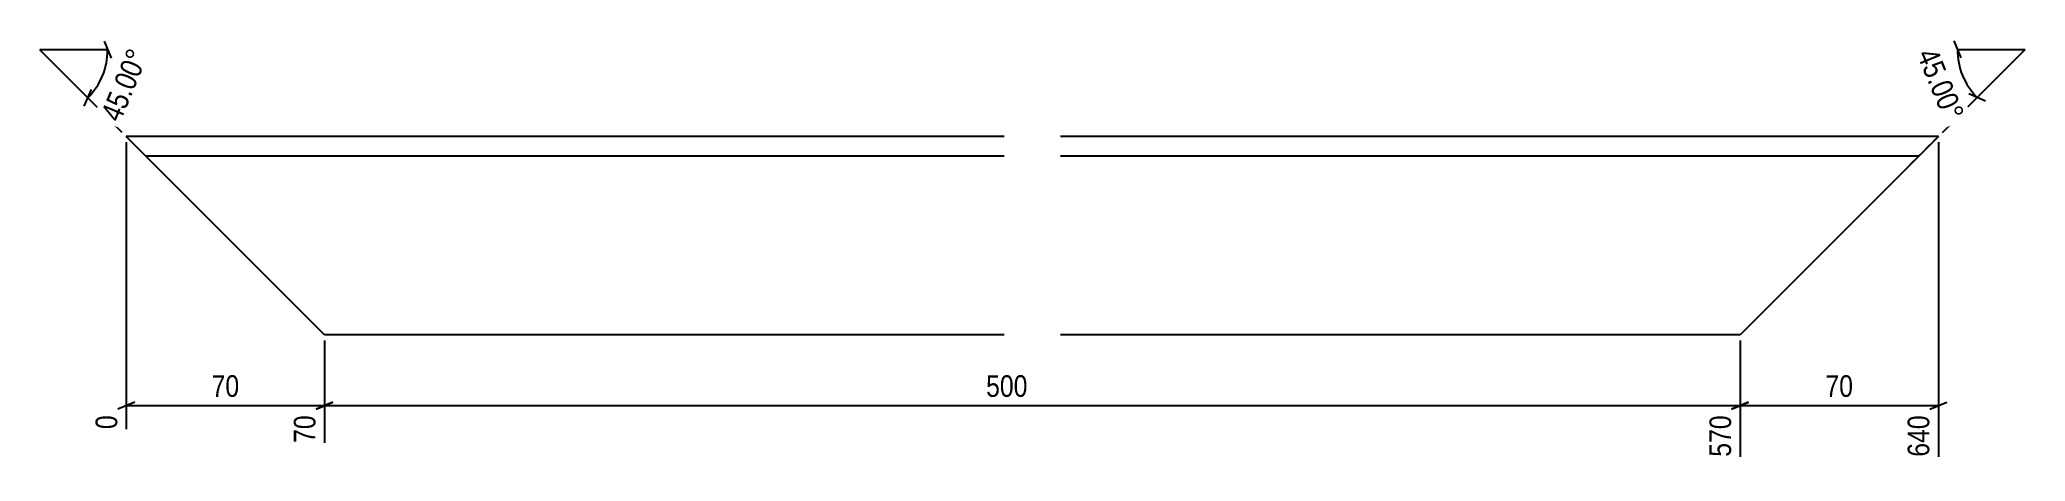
# Model space of a CAD drawing. Header units: millimetres. Extents: x 10 to 12838, y 4 to 182.
# Drawn here: x 5792 to 6494, y 4 to 153 of the extents above; entities that cross this region are included whole.
import ezdxf

# ---------------------------------------------------------------- set-up
doc = ezdxf.new("R2010")
doc.units = ezdxf.units.MM
doc.linetypes.add('DXK_LINE_DOT2', pattern=[3.9198, 1.9599, -1.9599])
doc.layers.add('MÅLSÆTNING', color=7, linetype='Continuous')
doc.layers.add('STÅL', color=7, linetype='Continuous')
doc.styles.add('Arial Narrow', font='ARIALN.TTF', dxfattribs={"height": 0.2})

msp = doc.modelspace()

# ---------------------------------------------------------------- linework, layer by layer
at = {"layer": 'MÅLSÆTNING', "color": 7, "linetype": 'Continuous'}
for p, q in [((5816.29, 149.61), (5792.29, 149.61)), ((5809.26, 132.64), (5792.29, 149.61)), ((5815.09, 152.61), (5817.49, 146.61)), ((6468.39, 152.74), (6470.79, 146.74)), ((6469.59, 149.74), (6493.59, 149.74)), ((6476.62, 132.76), (6493.59, 149.74)), ((5807.99, 129.67), (5810.54, 135.61)), ((6479.58, 131.49), (6473.65, 134.04)), ((5821.46, 120.44), (5809.26, 132.64)), ((6464.29, 120.44), (6476.62, 132.76)), ((5822.88, 117.03), (5822.88, 15.75)), ((6462.88, 117.03), (6462.88, 6)), ((5892.88, 47.03), (5892.88, 10.88)), ((6392.88, 47.03), (6392.88, 6)), ((6392.88, 47.03), (6392.88, 6)), ((5825.88, 25.23), (5819.88, 22.83)), ((5822.88, 24.03), (5892.88, 24.03)), ((5889.88, 22.83), (5895.88, 25.23)), ((6395.88, 25.23), (6389.88, 22.83)), ((6389.88, 22.83), (6395.88, 25.23)), ((6392.88, 24.03), (6462.88, 24.03)), ((6459.88, 22.83), (6465.88, 25.23))]:
    msp.add_line(p, q, dxfattribs=at)
for centre, start, end in [((5792.29, 149.61), 315.00001, 360), ((6493.59, 149.74), 180, 225)]:
    msp.add_arc(centre, 24, start, end, dxfattribs=at)
at = {"layer": 'STÅL', "color": 2, "linetype": 'Continuous'}
for p, q in [((5892.88, 49.03), (5822.88, 119.03)), ((6132.88, 119.03), (5822.88, 119.03)), ((6462.88, 119.03), (6152.88, 119.03)), ((6462.88, 119.03), (6392.88, 49.03)), ((6132.88, 112.03), (5829.88, 112.03)), ((6455.88, 112.03), (6152.88, 112.03)), ((6132.88, 49.03), (5892.88, 49.03)), ((6392.88, 49.03), (6152.88, 49.03))]:
    msp.add_line(p, q, dxfattribs=at)
at = {"layer": 'STÅL', "color": 7, "linetype": 'DXK_LINE_DOT2'}
for p, q in [((6450.32, 106.47), (6462.88, 119.03)), ((5890.1, 51.8), (5892.88, 49.03))]:
    msp.add_line(p, q, dxfattribs=at)

# ---------------------------------------------------------------- next in the draw order: wipeouts: each hides what was drawn before it
at = {"color": 0}
for points in [[(5832.8, 148.75), (5822.45, 153.03), (5811.2, 125.86), (5821.54, 121.58)], [(6464.33, 121.7), (6474.68, 125.99), (6463.43, 153.16), (6453.08, 148.87)], [(5864.35, 25.53), (5864.35, 36.73), (5851.4, 36.73), (5851.4, 25.53)], [(6434.35, 25.53), (6434.35, 36.73), (6421.4, 36.73), (6421.4, 25.53)]]:
    msp.add_wipeout(points, dxfattribs=at).dxf.layer = 'MÅLSÆTNING'
at = {"color": 0, "linetype": 'Continuous'}
for points in [[(5821.28, 22.22), (5810.08, 22.22), (5810.08, 14.15), (5821.28, 14.15)], [(5891.28, 22.22), (5880.08, 22.22), (5880.08, 9.27), (5891.28, 9.27)], [(6461.28, 22.22), (6450.08, 22.22), (6450.08, 4.4), (6461.28, 4.4)]]:
    msp.add_wipeout(points, dxfattribs=at).dxf.layer = 'MÅLSÆTNING'

# ---------------------------------------------------------------- next in the draw order: linework, layer by layer
at = {"layer": 'MÅLSÆTNING', "color": 7, "linetype": 'Continuous'}
for p, q in [((5892.88, 47.03), (5892.88, 10.88)), ((5895.88, 25.23), (5889.88, 22.83)), ((5892.88, 24.03), (6392.88, 24.03))]:
    msp.add_line(p, q, dxfattribs=at)

# ---------------------------------------------------------------- next in the draw order: texts
at = {"layer": 'MÅLSÆTNING', "color": 3, "style": 'Arial Narrow'}
for rotation, p in [(67.50016, (5820.68, 123.67)), (-67.50016, (6455.17, 148.01))]:
    msp.add_text('45.00°', height=7.635, rotation=rotation, dxfattribs=at).set_placement(p)
for p in [(5853, 27.13), (6423, 27.13)]:
    msp.add_text('70', height=7.635, dxfattribs=at).set_placement(p)
at = {"layer": 'MÅLSÆTNING', "color": 3, "linetype": 'Continuous', "style": 'Arial Narrow'}
for s, height, p in [('0', 7.64, (5819.68, 15.75)), ('70', 7.635, (5889.68, 10.88)), ('640', 7.635, (6459.68, 6))]:
    msp.add_text(s, height=height, rotation=90.00021, dxfattribs=at).set_placement(p)

# ---------------------------------------------------------------- next in the draw order: wipeouts: each hides what was drawn before it
at = {"color": 0}
msp.add_wipeout([(6160.79, 25.53), (6160.79, 36.73), (6124.96, 36.73), (6124.96, 25.53)], dxfattribs=at).dxf.layer = 'MÅLSÆTNING'
at = {"color": 0, "linetype": 'Continuous'}
msp.add_wipeout([(6391.28, 22.22), (6380.08, 22.22), (6380.08, 4.4), (6391.28, 4.4)], dxfattribs=at).dxf.layer = 'MÅLSÆTNING'

# ---------------------------------------------------------------- next in the draw order: texts
at = {"layer": 'MÅLSÆTNING', "color": 3, "style": 'Arial Narrow'}
msp.add_text('500', height=7.635, dxfattribs=at).set_placement((6126.56, 27.13))
at = {"layer": 'MÅLSÆTNING', "color": 3, "linetype": 'Continuous', "style": 'Arial Narrow'}
msp.add_text('570', height=7.635, rotation=90.00021, dxfattribs=at).set_placement((6389.68, 6))

doc.saveas('drawing.dxf')
